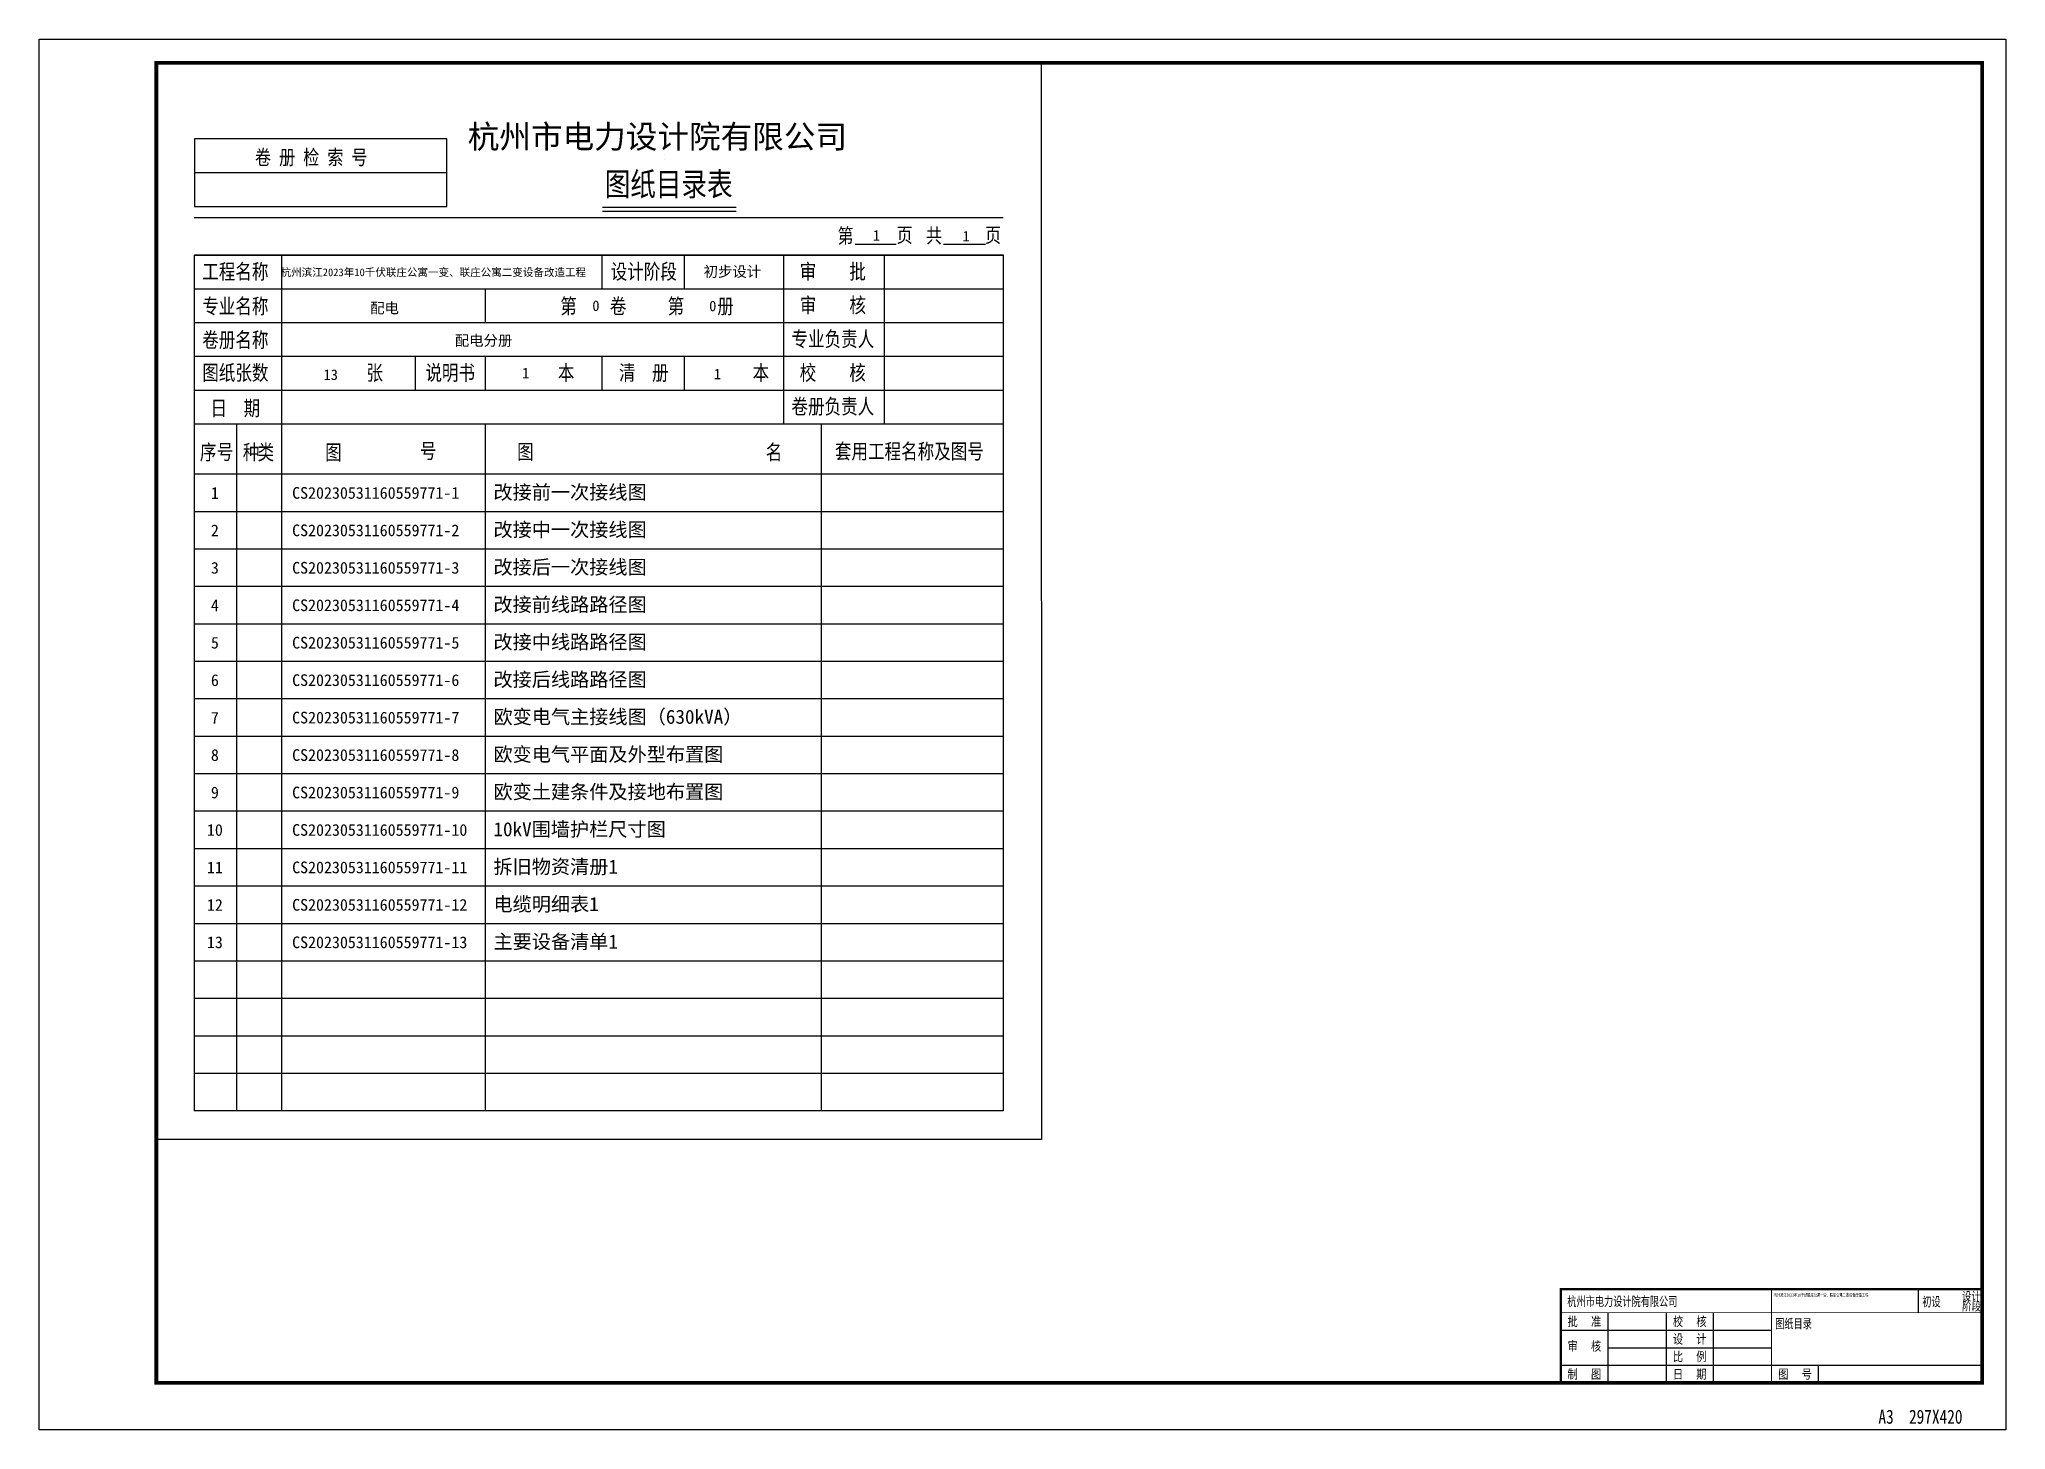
# Model space of a CAD drawing. Extents: x 1225 to 6895, y 909 to 1228.
# Drawn here: x 1225.1 to 1645.1, y 930.5 to 1227.5 of the extents above; entities that cross this region are included whole.
import ezdxf
from ezdxf.enums import TextEntityAlignment as Align

# ---------------------------------------------------------------- set-up
doc = ezdxf.new("R2010")
doc.units = 0
doc.layers.get('0').update_dxf_attribs({"linetype": 'CONTINUOUS'})
for name, color, linetype in [('_____1', 7, 'CONTINUOUS'), ('GESOFTDRAWFRAMETITLELAYER', 3, 'CONTINUOUS'), ('OUT-TITLE', 2, 'CONTINUOUS'), ('PUB_TITLE', 252, 'CONTINUOUS')]:
    doc.layers.add(name, color=color, linetype=linetype)
doc.styles.add('___1', font='simfang.ttf', dxfattribs={"width": 0.8})
doc.styles.get("Standard").update_dxf_attribs({"font": ''})
doc.styles.get('STANDARD').set_extended_font_data('SimSun')

msp = doc.modelspace()

# ---------------------------------------------------------------- texts
at = {"color": 1}
for s, insert, char_height, width, attachment_point in [('1', (1262.584, 1130.616), 2.5, 9, 5), ('CS20230531160559771-1', (1279.084, 1130.616), 2.5, 43, 4), ('改接前一次接线图', (1322.084, 1130.616), 3, 71, 4), ('2', (1262.584, 1122.616), 2.5, 9, 5), ('CS20230531160559771-2', (1279.084, 1122.616), 2.5, 43, 4), ('改接中一次接线图', (1322.084, 1122.616), 3, 71, 4), ('3', (1262.584, 1114.616), 2.5, 9, 5), ('CS20230531160559771-3', (1279.084, 1114.616), 2.5, 43, 4), ('改接后一次接线图', (1322.084, 1114.616), 3, 71, 4), ('4', (1262.584, 1106.616), 2.5, 9, 5), ('CS20230531160559771-4', (1279.084, 1106.616), 2.5, 43, 4), ('改接前线路路径图', (1322.084, 1106.616), 3, 71, 4), ('改接中线路路径图', (1322.084, 1098.616), 3, 71, 4), ('5', (1262.584, 1098.616), 2.5, 9, 5), ('CS20230531160559771-5', (1279.084, 1098.616), 2.5, 43, 4), ('改接后线路路径图', (1322.084, 1090.616), 3, 71, 4), ('6', (1262.584, 1090.616), 2.5, 9, 5), ('CS20230531160559771-6', (1279.084, 1090.616), 2.5, 43, 4), ('7', (1262.584, 1082.616), 2.5, 9, 5), ('CS20230531160559771-7', (1279.084, 1082.616), 2.5, 43, 4), ('{\\f宋体|b0|i0|c134|p34;欧变电气主接线图（630kVA）}', (1322.084, 1082.616), 3, 71, 4), ('8', (1262.584, 1074.616), 2.5, 9, 5), ('CS20230531160559771-8', (1279.084, 1074.616), 2.5, 43, 4), ('{\\f宋体|b0|i0|c134|p34;欧变电气平面及外型布置图}', (1322.084, 1074.616), 3, 71, 4), ('9', (1262.584, 1066.616), 2.5, 9, 5), ('CS20230531160559771-9', (1279.084, 1066.616), 2.5, 43, 4), ('{\\f宋体|b0|i0|c134|p34;欧变土建条件及接地布置图}', (1322.084, 1066.616), 3, 71, 4), ('10', (1262.584, 1058.616), 2.5, 9, 5), ('CS20230531160559771-10', (1279.084, 1058.616), 2.5, 43, 4), ('{\\f宋体|b0|i0|c134|p34;10kV围墙护栏尺寸图}', (1322.084, 1058.616), 3, 71, 4), ('11', (1262.584, 1050.616), 2.5, 9, 5), ('CS20230531160559771-11', (1279.084, 1050.616), 2.5, 43, 4), ('拆旧物资清册1', (1322.084, 1050.616), 3, 71, 4), ('12', (1262.584, 1042.616), 2.5, 9, 5), ('CS20230531160559771-12', (1279.084, 1042.616), 2.5, 43, 4), ('电缆明细表1', (1322.084, 1042.616), 3, 71, 4), ('13', (1262.584, 1034.616), 2.5, 9, 5), ('CS20230531160559771-13', (1279.084, 1034.616), 2.5, 43, 4), ('主要设备清单1', (1322.084, 1034.616), 3, 71, 4)]:
    msp.add_mtext(s, dxfattribs=dict(at, insert=insert, char_height=char_height, width=width, attachment_point=attachment_point))

# ---------------------------------------------------------------- blocks, each defined once
blk = doc.blocks.new('A3-420X297_____DWG')
at = {"layer": 'OUT-TITLE', "color": 5}
blk.add_lwpolyline([(0, 0), (0, 297), (420, 297), (420, 0)], close=True, dxfattribs=at)
at = {"layer": 'PUB_TITLE', "color": 4, "const_width": 0.8}
blk.add_lwpolyline([(25, 10), (25, 292), (415, 292), (415, 10)], close=True, dxfattribs=at)
at = {"layer": '_____1', "color": 1, "style": '___1', "width": 0.8}
blk.add_text('A3  297X420', height=3, dxfattribs=at).set_placement((392.82, 1.27))
blk = doc.blocks.new('____')
at = {"layer": 'GESOFTDRAWFRAMETITLELAYER', "color": 4}
for p, q in [((76.34, 20), (76.34, 15)), ((90, 0), (90, 20)), ((10, 15), (10, 0)), ((22.5, 15), (22.5, 0)), ((32.5, 15), (32.5, 0)), ((0, 11.25), (45, 11.25)), ((10, 7.5), (45, 7.5)), ((0, 3.75), (90, 3.75)), ((0, 0), (90, 0)), ((55, 0), (55, 3.75))]:
    blk.add_line(p, q, dxfattribs=at)
at = {"layer": 'GESOFTDRAWFRAMETITLELAYER', "const_width": 0.5}
blk.add_lwpolyline([(0, 0), (0, 20), (90, 20)], dxfattribs=at)
at = {"layer": 'GESOFTDRAWFRAMETITLELAYER', "color": 4, "const_width": 0.2}
for points in [[(45, 20), (45, 0)], [(0, 15), (90, 15)]]:
    blk.add_lwpolyline(points, dxfattribs=at)
at = {"width": 0.7, "flags": 1}
for tag, p in [('设计单位', (1.36, 16.41)), ('设计阶段', (77.18, 16.35)), ('比例', (33, 4.6)), ('日期', (33, 0.85)), ('图号', (55.99, 0.85))]:
    blk.add_attdef(tag, p, '', height=2, dxfattribs=at)
for tag, p in [('工程名称_001', (45.47, 19.23)), ('图纸名称_001', (46.15, 13.98))]:
    blk.add_attdef(tag, text='', height=2, dxfattribs=at).set_placement(p, align=Align.TOP_LEFT)
at = {"flags": 1}
for tag, p in [('审批', (11.15, 11.92)), ('校核', (33.11, 11.91)), ('审核', (11.08, 8.1))]:
    blk.add_attdef(tag, p, '', height=2.5, dxfattribs=at)
at = {"layer": 'GESOFTDRAWFRAMETITLELAYER', "color": 3, "width": 0.8}
for s, height, oblique, p in [('设计', 1.8, 1, (87.65, 18.49)), ('阶段', 1.8, 1, (87.69, 16.34)), ('批', 2, 0.8, (2.5, 13.12)), ('准', 2, 0.8, (7.5, 13.12)), ('校', 2, 0.8, (25, 13.12)), ('核', 2, 1, (30, 13.12)), ('审', 2, 0.8, (2.5, 7.85)), ('核', 2, 0.8, (7.5, 7.85)), ('设', 2, 0.8, (25, 9.38)), ('计', 2, 0.8, (30, 9.38)), ('比', 2, 0.8, (25, 5.62)), ('例', 2, 0.8, (30, 5.62)), ('制', 2, 0.8, (2.5, 1.88)), ('图', 2, 0.8, (7.5, 1.88)), ('日', 2, 0.8, (25, 1.88)), ('期', 2, 0.8, (30, 1.88)), ('图', 2, 1, (47.5, 1.88)), ('号', 2, 1, (52.5, 1.88))]:
    blk.add_text(s, height=height, dxfattribs=dict(at, oblique=oblique)).set_placement(p, align=Align.MIDDLE_CENTER)
blk = doc.blocks.new('B854622BDF2B45CDB3C683F7B5')
for name, p in [('A3-420X297_____DWG', (0, -297)), ('____', (325, -287))]:
    blk.add_blockref(name, p)
at = {"width": 0.7}
for tag, p in [('设计单位', (326.36, -270.59)), ('设计阶段', (402.18, -270.65)), ('比例', (358, -282.4)), ('日期', (358, -286.15)), ('图号', (380.99, -286.15))]:
    blk.add_attdef(tag, p, '', height=2, dxfattribs=at)
for tag, p in [('工程名称_001', (370.47, -267.77)), ('图纸名称_001', (371.15, -273.02))]:
    blk.add_attdef(tag, text='', height=2, dxfattribs=at).set_placement(p, align=Align.TOP_LEFT)
for tag, p in [('审批', (336.15, -275.08)), ('校核', (358.11, -275.09)), ('审核', (336.08, -278.9))]:
    blk.add_attdef(tag, p, '', height=2.5)
blk = doc.blocks.new('8AC1B881FE9C41E08771F5781B')
at = {"layer": '_____1', "color": 4}
for p, q in [((62.07, -16.29), (8.11, -16.29)), ((8.11, -16.29), (8.11, -30.74)), ((62.07, -30.74), (62.07, -16.29)), ((62.07, -23.51), (8.11, -23.51)), ((180.9, -33.11), (8.1, -33.11)), ((8.11, -30.74), (62.07, -30.74)), ((95.27, -30.85), (123.83, -30.87)), ((95.27, -31.69), (123.83, -31.68)), ((8.1, -41.11), (180.9, -41.11)), ((8.1, -41.11), (8.1, -223.91)), ((180.91, -41.11), (8.11, -41.11)), ((26.7, -41.11), (26.7, -223.91)), ((95.12, -41.11), (95.12, -48.31)), ((112.72, -41.11), (112.72, -48.31)), ((133.95, -41.11), (133.95, -77.11)), ((149.25, -38.79), (157.99, -38.79)), ((155.48, -41.11), (155.48, -77.11)), ((168.15, -38.79), (177.12, -38.79)), ((180.9, -41.11), (180.9, -223.91)), ((8.1, -48.31), (180.9, -48.31)), ((70.22, -48.31), (70.22, -55.51)), ((8.1, -55.51), (180.9, -55.51)), ((8.1, -62.71), (180.9, -62.71)), ((55.3, -62.71), (55.3, -69.91)), ((70.22, -62.71), (70.22, -69.91)), ((95.12, -62.71), (95.12, -69.91)), ((112.72, -62.71), (112.72, -69.91)), ((8.1, -69.91), (180.9, -69.91)), ((8.1, -77.11), (180.9, -77.11)), ((17.1, -77.11), (17.1, -223.91)), ((70.23, -77.11), (70.23, -223.91)), ((142, -77.11), (142, -223.91)), ((180.9, -87.91), (8.1, -87.91)), ((180.9, -87.91), (8.1, -87.91)), ((180.89, -95.91), (8.09, -95.91)), ((180.9, -103.91), (8.1, -103.91)), ((180.9, -111.91), (8.1, -111.91)), ((180.9, -119.91), (8.1, -119.91)), ((180.9, -127.91), (8.1, -127.91)), ((180.9, -135.91), (8.1, -135.91)), ((180.9, -143.91), (8.1, -143.91)), ((180.9, -151.91), (8.1, -151.91)), ((180.9, -159.91), (8.1, -159.91)), ((180.9, -167.91), (8.1, -167.91)), ((180.9, -175.91), (8.1, -175.91)), ((180.9, -183.91), (8.1, -183.91)), ((180.9, -191.91), (8.1, -191.91)), ((180.9, -199.91), (8.1, -199.91)), ((180.9, -207.91), (8.1, -207.91)), ((180.9, -215.91), (8.1, -215.91)), ((8.1, -223.91), (8.1, -223.91)), ((180.9, -223.91), (8.1, -223.91))]:
    blk.add_line(p, q, dxfattribs=at)
at = {"layer": 'OUT-TITLE', "color": 2}
blk.add_lwpolyline([(0.09, -230), (0, 0), (189, 0), (189.09, -230)], close=True, dxfattribs=at)
for tag, height, p in [('设计单位_001', 4.95, (108.62, -15.72)), ('工程名称_001', 2.25, (60.75, -44.74))]:
    blk.add_attdef(tag, text='', height=height).set_placement(p, align=Align.MIDDLE_CENTER)
at = {"width": 0.7, "flags": 1}
blk.add_attdef('图纸名称_001', text='', height=1.8, dxfattribs=at).set_placement((152.4, -11.42), align=Align.TOP_LEFT)
blk.add_attdef('图号', (152.06, -20.83), '', height=1.8, dxfattribs=at)
for tag, p in [('卷册索引号', (33.84, -27.19)), ('当前页', (153.8, -36.87)), ('总页数', (172.94, -37.06)), ('设计阶段', (123.04, -44.58)), ('审批', (168.1, -45.06)), ('审核', (167.63, -51.73)), ('专业名称', (48.74, -52.36)), ('卷', (93.89, -51.93)), ('册', (118.84, -51.98)), ('卷册名称', (69.88, -59.3)), ('专业负责人', (167.44, -59.01)), ('图纸张数', (37.25, -66.66)), ('说明书数', (78.89, -66.28)), ('清册数', (119.84, -66.49)), ('校核', (168.19, -66.49)), ('卷册负责人', (168.19, -73.89))]:
    blk.add_attdef(tag, text='', height=2.25).set_placement(p, align=Align.MIDDLE)
at = {"width": 0.7}
blk.add_attdef('日期', text='', height=2.25, dxfattribs=at).set_placement((79.99, -73.52), align=Align.MIDDLE_CENTER)
at = {"layer": '_____1', "color": 4, "style": '___1', "width": 0.8}
for s, height, p in [('卷 册 检 索 号', 3.15, (21.06, -21.77)), ('工程名称', 3.24, (9.8, -46.23)), ('设计阶段', 3.24, (97.05, -46.23)), (' 审    批', 3.24, (135.65, -46.23)), ('专业名称', 3.24, (9.8, -53.62)), ('第    卷     第    册', 3.24, (86.27, -53.62)), ('审    核', 3.24, (137.45, -53.43)), ('卷册名称', 3.24, (9.8, -60.82)), ('专业负责人', 3.24, (135.65, -60.63)), ('图纸张数', 3.24, (9.8, -67.83)), ('张', 3.24, (44.88, -67.83)), ('说明书', 3.24, (57.47, -67.83)), ('本', 3.24, (85.74, -67.83)), (' 清  册', 3.24, (97.05, -67.83)), ('本', 3.24, (127.36, -67.83)), (' 校    核', 3.24, (135.65, -67.83)), ('卷册负责人', 3.24, (135.65, -75.03)), (' 日  期', 3.24, (9.8, -75.41))]:
    blk.add_text(s, height=height, dxfattribs=at).set_placement(p)
at = {"layer": '_____1', "color": 0, "style": '___1', "width": 0.8}
blk.add_text('图纸目录表', height=5.002, dxfattribs=at).set_placement((109.42, -25.84), align=Align.MIDDLE)
at = {"layer": '_____1', "color": 4, "style": '___1', "width": 0.8}
for s, height, p in [('第', 3.15, (147.21, -36.9)), ('页', 3.15, (159.81, -36.9)), ('共', 3.15, (166.11, -36.9)), ('页', 3.15, (178.71, -36.9)), ('序', 3.24, (11.07, -83.14)), ('号', 3.24, (14.67, -83.14)), ('种', 3.24, (20.24, -83.14)), ('类', 3.24, (23.39, -83.14)), ('图', 3.24, (37.81, -83.27)), ('号', 3.24, (58.05, -82.96)), ('图', 3.24, (78.83, -83.14)), ('名', 3.24, (131.93, -83.14)), ('套用工程名称及图号', 3.24, (160.84, -82.96))]:
    blk.add_text(s, height=height, dxfattribs=at).set_placement(p, align=Align.MIDDLE)

# ---------------------------------------------------------------- linework, layer by layer
at = {"color": 130}
for p, q in [((1358.706, 1202.828), (1358.706, 1202.828)), ((1358.706, 1201.939), (1358.706, 1201.939))]:
    msp.add_line(p, q, dxfattribs=at)

# ---------------------------------------------------------------- block references
ref = msp.add_blockref('B854622BDF2B45CDB3C683F7B5', (1225.084, 1227.526))
ref.add_attrib('图纸名称_001', '图纸目录', (1595.848, 952.191), dxfattribs={"height": 2, "width": 0.7})
ref.add_attrib('设计单位', '杭州市电力设计院有限公司', (1551.447, 956.94), dxfattribs={"height": 2, "width": 0.7})
ref.add_attrib('设计阶段', '初设', (1627.267, 956.876), dxfattribs={"height": 2, "width": 0.7})
ref.add_attrib('工程名称_001', '杭州滨江2023年10千伏联庄公寓一变、联庄公寓二变设备改造工程', (1595.52, 958.929), dxfattribs={"height": 0.7, "width": 0.7})
ref = msp.add_blockref('8AC1B881FE9C41E08771F5781B', (1250.084, 1222.526))
ref.add_attrib('设计单位_001', '杭州市电力设计院有限公司', (1316.589, 1204.259), dxfattribs={"height": 4.95})
ref.add_attrib('当前页', '1', dxfattribs={"height": 2.25}).set_placement((1403.889, 1185.655), align=Align.MIDDLE)
ref.add_attrib('总页数', '1', dxfattribs={"height": 2.25}).set_placement((1423.027, 1185.469), align=Align.MIDDLE)
ref.add_attrib('工程名称_001', '杭州滨江2023年10千伏联庄公寓一变、联庄公寓二变设备改造工程', (1276.616, 1176.933), dxfattribs={"height": 1.65})
ref.add_attrib('设计阶段', '初步设计', dxfattribs={"height": 2.25}).set_placement((1373.123, 1177.947), align=Align.MIDDLE)
ref.add_attrib('专业名称', '配电', dxfattribs={"height": 2.25}).set_placement((1298.822, 1170.169), align=Align.MIDDLE)
ref.add_attrib('卷', '0', dxfattribs={"height": 2.25}).set_placement((1343.973, 1170.599), align=Align.MIDDLE)
ref.add_attrib('册', '0', dxfattribs={"height": 2.25}).set_placement((1368.929, 1170.541), align=Align.MIDDLE)
ref.add_attrib('图纸张数', '13', dxfattribs={"height": 2.25}).set_placement((1287.338, 1155.864), align=Align.MIDDLE)
ref.add_attrib('说明书数', '1', dxfattribs={"height": 2.25}).set_placement((1328.972, 1156.247), align=Align.MIDDLE)
ref.add_attrib('清册数', '1', dxfattribs={"height": 2.25}).set_placement((1369.924, 1156.038), align=Align.MIDDLE)
ref.add_attrib('卷册名称', '配电分册', dxfattribs={"height": 2.25}).set_placement((1319.965, 1163.223), align=Align.MIDDLE)

msp.set_redraw_order([(e.dxf.handle, doc.entitydb.next_handle()) for e in msp.query("TEXT MTEXT ATTDEF DIMENSION ARC_DIMENSION")])  # texts and dimensions are drawn at this point

doc.saveas('drawing.dxf')
